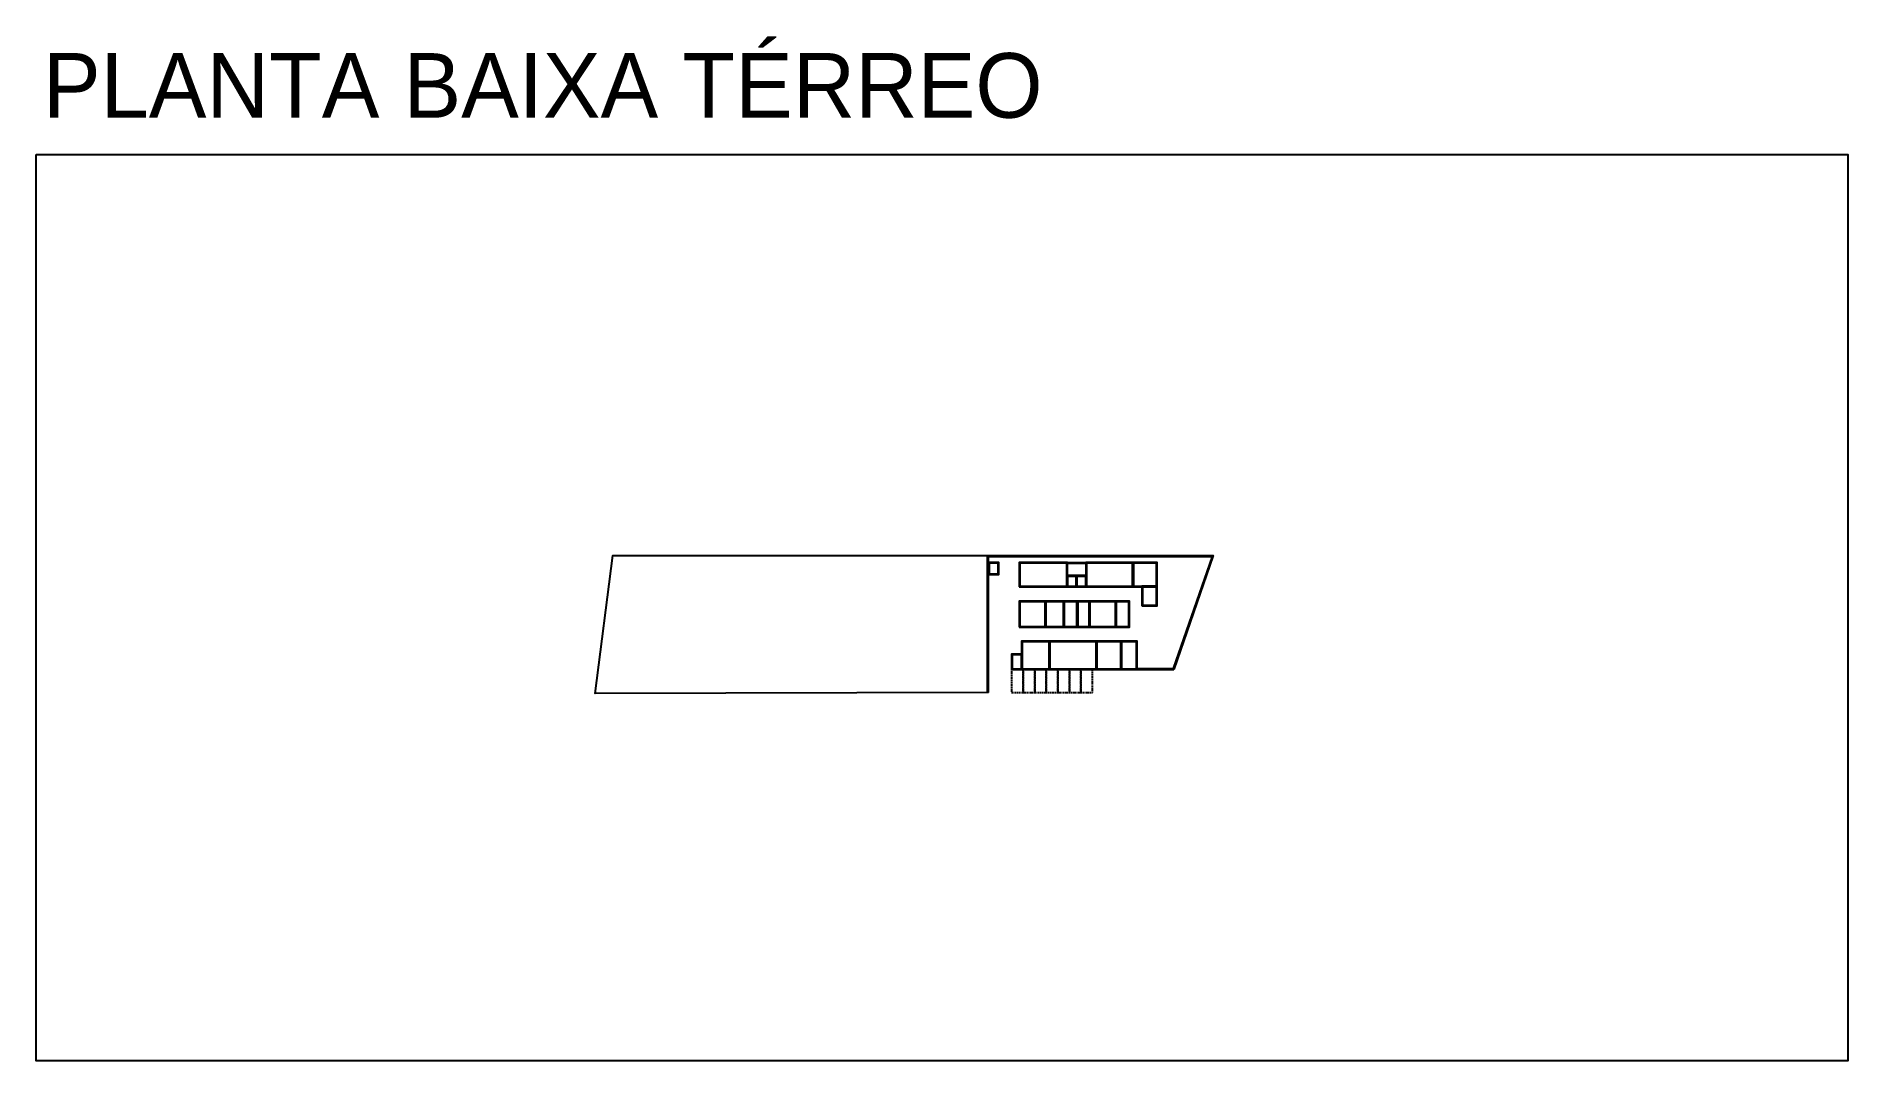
# Model space of a CAD drawing. Header units: centimetres. Extents: x 30244 to 739299, y -139216 to 99734.
# Drawn here: x 610902 to 650117, y 1754 to 23934 of the extents above; entities that cross this region are included whole.
import ezdxf

# ---------------------------------------------------------------- set-up
doc = ezdxf.new("R2010")
doc.units = ezdxf.units.CM
doc.header["$LTSCALE"] = 4
doc.linetypes.add('HIDDEN', pattern=[9.525, 6.35, -3.175])
for name, color, linetype in [('0.4', 4, 'Continuous'), ('0.6', 6, 'Continuous'), ('A-DEMOLIR', 30, 'HIDDEN'), ('NOVO', 170, 'Continuous')]:
    doc.layers.add(name, color=color, linetype=linetype)
doc.layers.add('C-TEXTO-03', color=2, linetype='Continuous', lineweight=20)
doc.styles.add('Símbolos', font='ERASLGHT.TTF')

msp = doc.modelspace()

# ---------------------------------------------------------------- texts
at = {"layer": 'C-TEXTO-03', "insert": (611048.621, 23569.65), "char_height": 1400, "width": 24161.92517, "attachment_point": 1, "style": 'Símbolos'}
msp.add_mtext('PLANTA BAIXA TÉRREO', dxfattribs=at)

# ---------------------------------------------------------------- linework, layer by layer
at = {"layer": '0.4'}
for p, q in [((634731.926, 10245.21, 77040.339), (635512.989, 10245.21, 77040.339)), ((634731.926, 10225.21, 77040.339), (635527.222, 10225.21, 77040.339))]:
    msp.add_line(p, q, dxfattribs=at)
for points in [[(631491.926, 9725.141), (623000.165, 9701.927), (623382.051, 12691.477), (631491.926, 12691.477)], [(631491.926, 12691.477), (636382.491, 12691.477), (635527.222, 10225.21)], [(631516.926, 12671.477), (636354.387, 12671.477), (635512.989, 10245.21)], [(631516.926, 9725.21), (631491.926, 9725.141)]]:
    msp.add_lwpolyline(points, dxfattribs=at)
at = {"layer": '0.6'}
for p, q in [((631491.926, 9725.21, 77040.339), (631491.926, 12691.477, -4392.474)), ((631516.926, 9725.21, 77040.339), (631516.926, 12691.477, -4392.474))]:
    msp.add_line(p, q, dxfattribs=at)
for points, elevation in [([(631516.926, 12281.477), (631736.926, 12281.477), (631736.926, 12541.477), (631516.926, 12541.477)], -4392.474), ([(631531.926, 12296.477), (631721.926, 12296.477), (631721.926, 12526.477), (631531.926, 12526.477)], -4392.474), ([(632176.926, 12011.477), (633226.926, 12011.477), (633226.926, 12541.477), (632176.926, 12541.477)], -4392.474), ([(632191.926, 12026.477), (633211.926, 12026.477), (633211.926, 12526.477), (632191.926, 12526.477)], -4392.474), ([(633211.926, 12011.477), (633431.926, 12011.477), (633431.926, 12256.477), (633211.926, 12256.477)], -4392.474), ([(633226.926, 12026.477), (633416.926, 12026.477), (633416.926, 12241.477), (633226.926, 12241.477)], -4392.474), ([(633416.926, 12011.477), (633636.926, 12011.477), (633636.926, 12256.477), (633416.926, 12256.477)], -4392.474), ([(633431.926, 12026.477), (633621.926, 12026.477), (633621.926, 12241.477), (633431.926, 12241.477)], -4392.474), ([(633621.926, 12011.477), (634651.926, 12011.477), (634651.926, 12541.477), (633621.926, 12541.477)], -4392.474), ([(633636.926, 12026.477), (634636.926, 12026.477), (634636.926, 12526.477), (633636.926, 12526.477)], -4392.474), ([(634636.926, 12011.477), (635166.926, 12011.477), (635166.926, 12541.477), (634636.926, 12541.477)], -4392.474), ([(634651.926, 12026.477), (635151.926, 12026.477), (635151.926, 12526.477), (634651.926, 12526.477)], -4392.474), ([(634836.926, 11601.477), (635166.926, 11601.477), (635166.926, 12026.477), (634836.926, 12026.477)], -4392.474), ([(634851.926, 11616.477), (635151.926, 11616.477), (635151.926, 12011.477), (634851.926, 12011.477)], -4392.474), ([(632176.926, 11143.343), (632756.926, 11143.343), (632756.926, 11703.343), (632176.926, 11703.343)], -4392.474), ([(632191.926, 11158.343), (632741.926, 11158.343), (632741.926, 11688.343), (632191.926, 11688.343)], -4392.474), ([(632741.926, 11143.343), (633151.926, 11143.343), (633151.926, 11703.343), (632741.926, 11703.343)], -4392.474), ([(632756.926, 11158.343), (633136.926, 11158.343), (633136.926, 11688.343), (632756.926, 11688.343)], -4392.474), ([(633136.926, 11143.343), (633446.926, 11143.343), (633446.926, 11703.343), (633136.926, 11703.343)], -4392.474), ([(633151.926, 11158.343), (633431.926, 11158.343), (633431.926, 11688.343), (633151.926, 11688.343)], -4392.474), ([(633431.926, 11143.343), (633711.926, 11143.343), (633711.926, 11703.343), (633431.926, 11703.343)], -4392.474), ([(633446.926, 11158.343), (633696.926, 11158.343), (633696.926, 11688.343), (633446.926, 11688.343)], -4392.474), ([(633696.926, 11143.343), (634276.926, 11143.343), (634276.926, 11703.343), (633696.926, 11703.343)], -4392.474), ([(633711.926, 11158.343), (634261.926, 11158.343), (634261.926, 11688.343), (633711.926, 11688.343)], -4392.474), ([(634261.926, 11143.343), (634571.926, 11143.343), (634571.926, 11703.343), (634261.926, 11703.343)], -4392.474), ([(634276.926, 11158.343), (634556.926, 11158.343), (634556.926, 11688.343), (634276.926, 11688.343)], -4392.474), ([(632231.926, 10225.21), (632846.926, 10225.21), (632846.926, 10835.21), (632231.926, 10835.21)], 77040.339), ([(632246.926, 10240.21), (632831.926, 10240.21), (632831.926, 10820.21), (632246.926, 10820.21)], 77040.339), ([(632831.926, 10225.21), (633861.926, 10225.21), (633861.926, 10835.21), (632831.926, 10835.21)], 77040.339), ([(632846.926, 10240.21), (633846.926, 10240.21), (633846.926, 10820.21), (632846.926, 10820.21)], 77040.339), ([(634396.926, 10225.21), (634396.926, 10835.21), (633846.926, 10835.21), (633846.926, 10225.21)], 77040.339), ([(634381.926, 10240.21), (634381.926, 10820.21), (633861.926, 10820.21), (633861.926, 10240.21)], 77040.339), ([(634381.926, 10225.21), (634731.926, 10225.21), (634731.926, 10835.21), (634381.926, 10835.21)], 77040.339), ([(634396.926, 10240.21), (634716.926, 10240.21), (634716.926, 10820.21), (634396.926, 10820.21)], 77040.339), ([(632016.926, 10225.21), (632246.926, 10225.21), (632246.926, 10555.21), (632016.926, 10555.21)], 77040.339), ([(632031.926, 10240.21), (632231.926, 10240.21), (632231.926, 10540.21), (632031.926, 10540.21)], 77040.339)]:
    msp.add_lwpolyline(points, close=True, dxfattribs=dict(at, elevation=elevation))
at = {"layer": '0.6', "elevation": -4392.474}
for points in [[(633226.926, 12541.477), (633621.926, 12541.477)], [(633226.926, 12526.477), (633621.926, 12526.477)]]:
    msp.add_lwpolyline(points, dxfattribs=at)
at = {"layer": 'A-DEMOLIR', "elevation": 77040.339}
for points in [[(632016.926, 9725.21), (632266.926, 9725.21), (632266.926, 10225.21), (632016.926, 10225.21)], [(632266.926, 9725.21), (632516.926, 9725.21), (632516.926, 10225.21), (632266.926, 10225.21)], [(632516.926, 9725.21), (632766.926, 9725.21), (632766.926, 10225.21), (632516.926, 10225.21)], [(632766.926, 9725.21), (633016.926, 9725.21), (633016.926, 10225.21), (632766.926, 10225.21)], [(633016.926, 9725.21), (633266.926, 9725.21), (633266.926, 10225.21), (633016.926, 10225.21)], [(633266.926, 9725.21), (633516.926, 9725.21), (633516.926, 10225.21), (633266.926, 10225.21)], [(633516.926, 9725.21), (633766.926, 9725.21), (633766.926, 10225.21), (633516.926, 10225.21)]]:
    msp.add_lwpolyline(points, close=True, dxfattribs=at)
at = {"layer": 'NOVO'}
msp.add_lwpolyline([(610901.856, 21372.955), (650117.231, 21372.955), (650117.231, 1753.927), (610901.856, 1753.927)], close=True, dxfattribs=at)

msp.set_redraw_order([(e.dxf.handle, doc.entitydb.next_handle()) for e in msp.query("TEXT MTEXT ATTDEF DIMENSION ARC_DIMENSION")])  # texts and dimensions are drawn at this point

doc.saveas('drawing.dxf')
